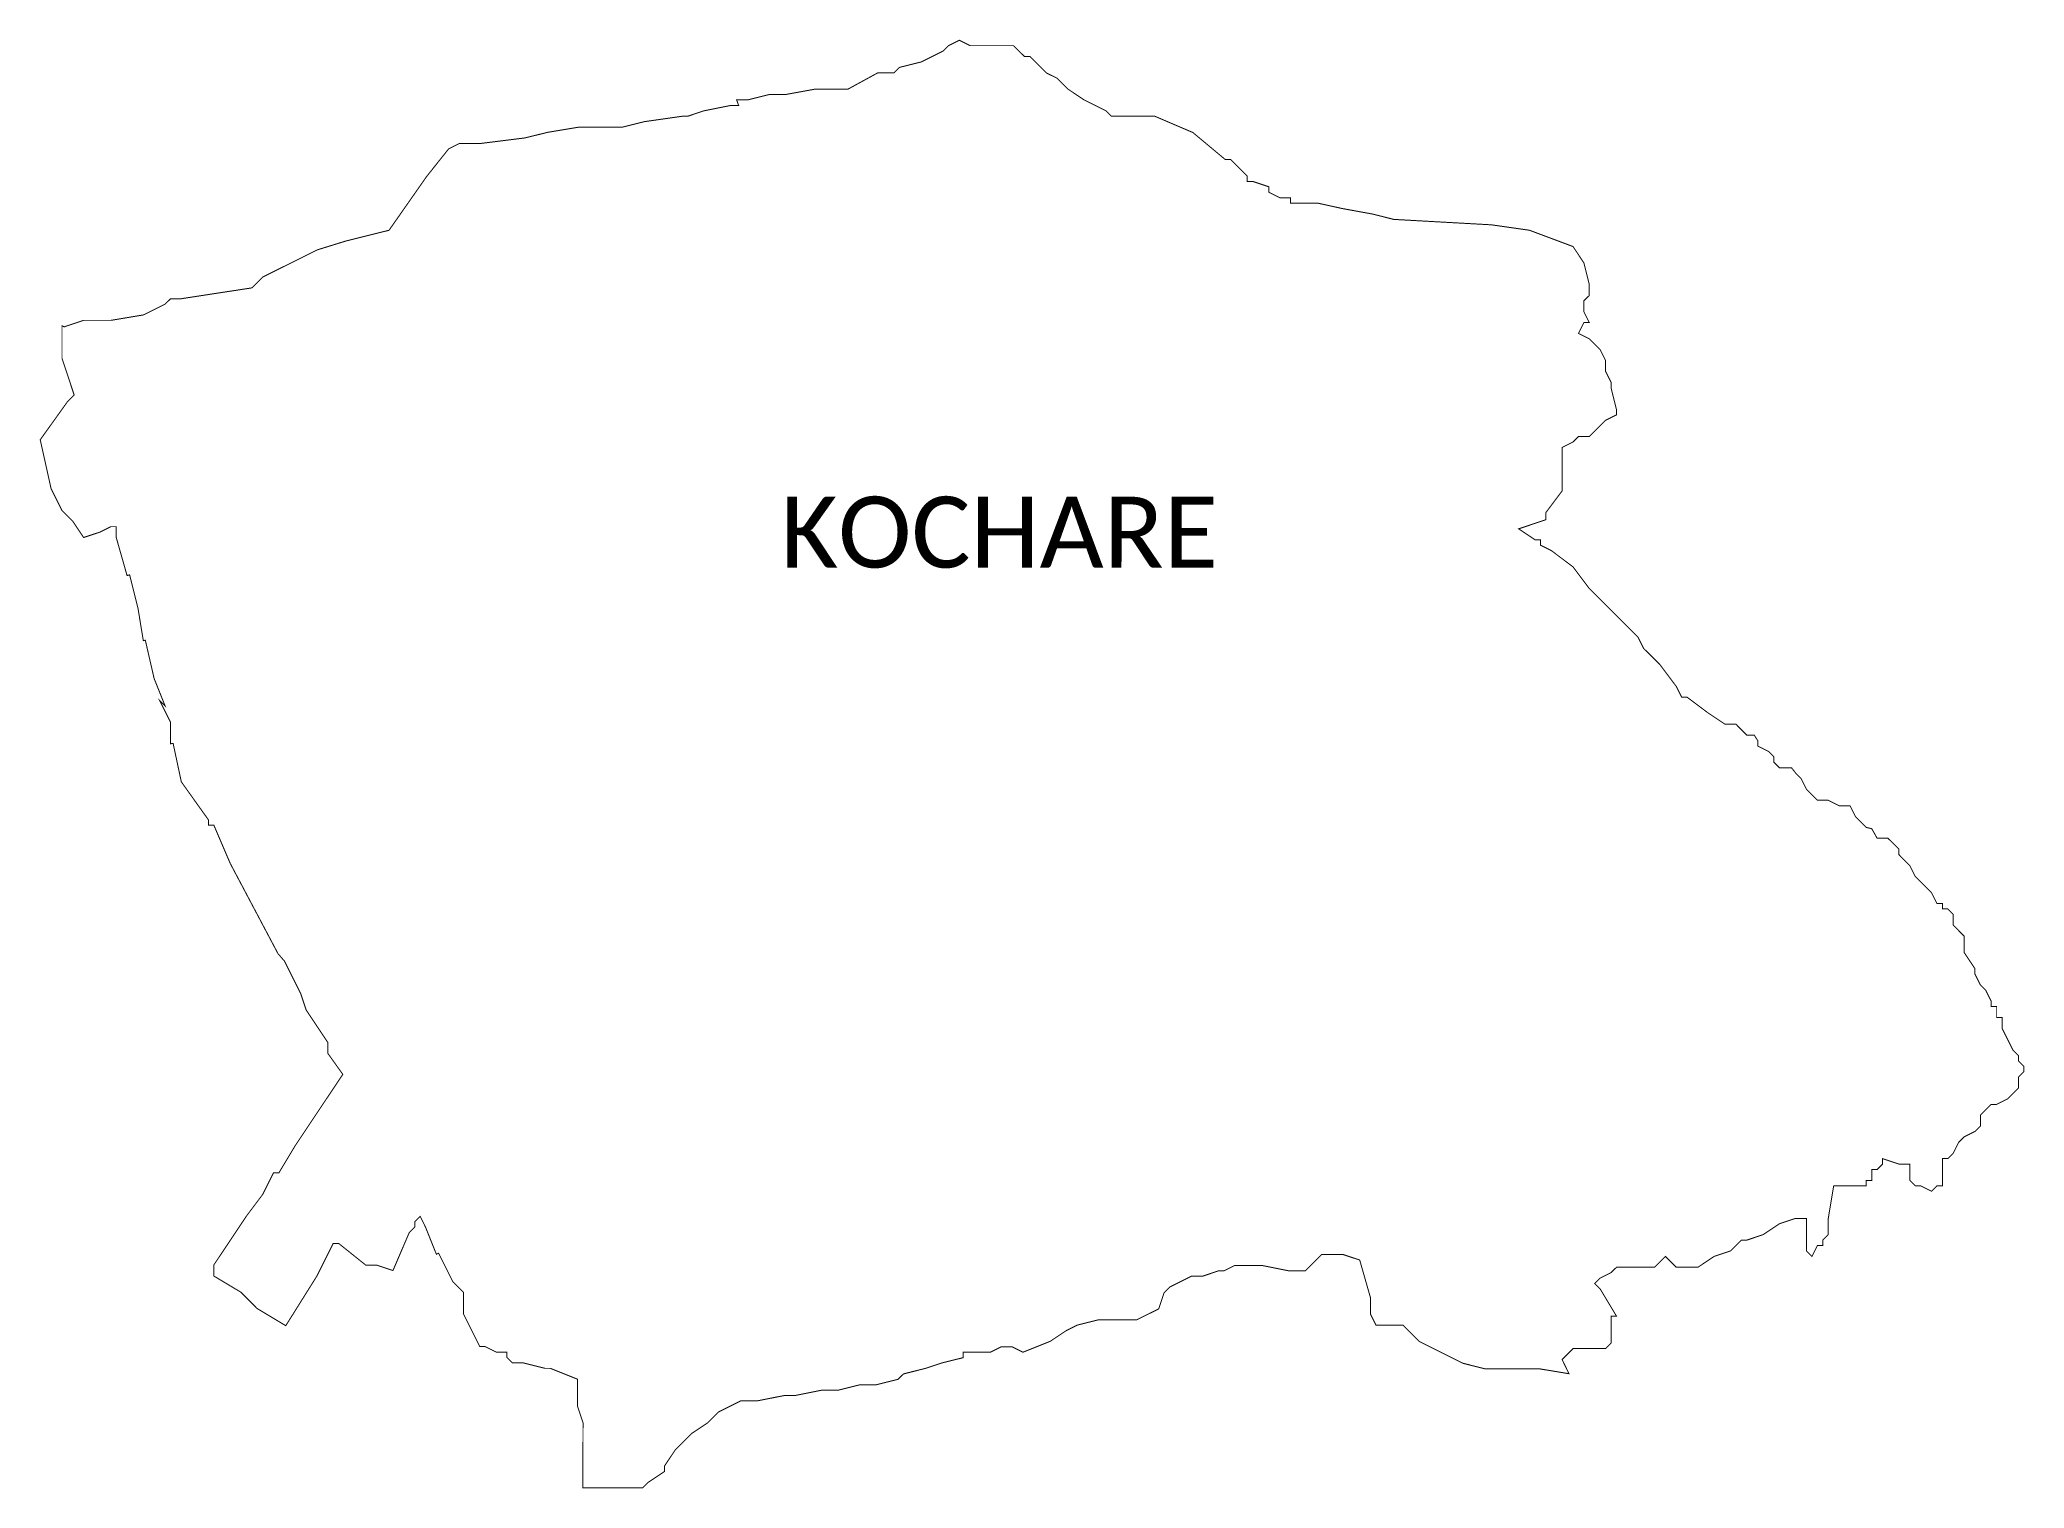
# Model space of a CAD drawing. Header units: metres. Extents: x 339539 to 346805, y 1761940 to 1766040.
# Drawn here: x 342793 to 346805, y 1762971 to 1765901 of the extents above; entities that cross this region are included whole.
import ezdxf

# ---------------------------------------------------------------- set-up
doc = ezdxf.new("R2010")
doc.units = ezdxf.units.M
doc.layers.add('VILLAGE NAME', color=250, linetype='Continuous')

msp = doc.modelspace()

# ---------------------------------------------------------------- texts
at = {"layer": 'VILLAGE NAME', "insert": (344290.8, 1764976.8), "char_height": 143.7, "attachment_point": 1, "rotation": 359.9793}
msp.add_mtext_dynamic_manual_height_columns('{\\fCalibri|b0|i0|c0|p34;KOCHARE}', width=1418, gutter_width=718.5, heights=[0], dxfattribs=at)
msp.add_mtext_dynamic_manual_height_columns('{\\fCalibri|b0|i0|c0|p34;KOCHARE}', width=1418, gutter_width=718.5, heights=[0], dxfattribs=at)

# ---------------------------------------------------------------- linework, layer by layer
at = {"color": 6, "const_width": 2}
msp.add_lwpolyline([(342838.4, 1765322.1), (342842.8, 1765319.9), (342882.3, 1765333.1), (342937.2, 1765333.1), (343003, 1765344), (343047, 1765366), (343058, 1765376.9), (343079.9, 1765376.9), (343222.6, 1765398.8), (343244.6, 1765420.8), (343354.4, 1765475.6), (343411.6, 1765493.3), (343499.4, 1765515.2), (343576.2, 1765625), (343620.1, 1765679.9), (343642.1, 1765690.9), (343686, 1765690.9), (343773.8, 1765701.9), (343819.9, 1765713.2), (343883.6, 1765723.8), (343971.5, 1765723.8), (344015.4, 1765734.8), (344092.2, 1765745.8), (344103.2, 1765745.8), (344136.1, 1765756.8), (344191, 1765767.8), (344206, 1765767.8), (344202, 1765778.7), (344223.9, 1765778.7), (344267.8, 1765789.7), (344300.8, 1765789.7), (344361.2, 1765800.7), (344427.3, 1765800.7), (344487.4, 1765833.6), (344520.3, 1765833.6), (344531.3, 1765844.6), (344575.2, 1765855.6), (344619.1, 1765877.6), (344630.1, 1765888.5), (344652.1, 1765899.5), (344674, 1765888.5), (344761.9, 1765888.5), (344783.8, 1765866.6), (344794.8, 1765866.6), (344827.7, 1765833.6), (344849.7, 1765822.7), (344871.7, 1765800.7), (344904.6, 1765778.7), (344948.5, 1765756.8), (344959.5, 1765745.8), (345047.3, 1765745.8), (345124.1, 1765712.9), (345190, 1765658), (345201, 1765658), (345233.9, 1765625), (345233.9, 1765614.1), (345244.9, 1765614.1), (345277.8, 1765603.1), (345277.8, 1765592.1), (345299.8, 1765581.1), (345321.8, 1765581.1), (345321.8, 1765570.1), (345376.6, 1765570.1), (345426, 1765559.2), (345486.4, 1765548.2), (345530.3, 1765537.2), (345727.9, 1765526.2), (345804.8, 1765515.2), (345892.6, 1765482.3), (345914.5, 1765449.4), (345925.5, 1765405.5), (345925.5, 1765383.5), (345914.5, 1765372.6), (345914.5, 1765350.6), (345925.5, 1765328.6), (345914.5, 1765328.6), (345903.6, 1765306.7), (345925.5, 1765295.7), (345947.5, 1765273.7), (345958.5, 1765251.8), (345958.5, 1765229.8), (345969.4, 1765207.9), (345969.4, 1765196.9), (345980.4, 1765153), (345980.4, 1765142), (345958.5, 1765131), (345925.5, 1765098.1), (345903.6, 1765098.1), (345892.6, 1765087.1), (345870.6, 1765076.1), (345870.6, 1764988.3), (345837.7, 1764944.4), (345837.7, 1764930), (345782.8, 1764911.5), (345815.8, 1764889.5), (345826.7, 1764889.5), (345826.7, 1764878.5), (345848.7, 1764867.6), (345892.6, 1764834.6), (345925.5, 1764790.7), (346024.3, 1764691.9), (346035.3, 1764669.9), (346068.2, 1764637), (346101.2, 1764593.1), (346112.2, 1764571.1), (346123.1, 1764571.1), (346167.1, 1764538.2), (346200, 1764516.3), (346222, 1764516.3), (346243.9, 1764494.3), (346258.9, 1764494.3), (346265.9, 1764483.3), (346265.9, 1764472.4), (346287.8, 1764461.4), (346298.8, 1764450.4), (346298.8, 1764439.4), (346309.8, 1764428.4), (346334.3, 1764428.4), (346342.7, 1764417.5), (346353.7, 1764406.5), (346364.6, 1764384.5), (346386.6, 1764362.6), (346408.6, 1764362.6), (346430.5, 1764351.6), (346452.5, 1764351.6), (346463.5, 1764329.6), (346485.4, 1764307.7), (346496.4, 1764305.2), (346507.4, 1764285.7), (346529.3, 1764285.7), (346551.3, 1764263.8), (346551.3, 1764252.8), (346573.2, 1764230.8), (346584.2, 1764208.9), (346617.2, 1764175.9), (346628.1, 1764154), (346639.1, 1764154), (346639.1, 1764143), (346650.1, 1764143), (346661.1, 1764132), (346661.1, 1764110.1), (346683, 1764088.1), (346683, 1764055.2), (346705, 1764022.2), (346705, 1764011.3), (346716, 1763989.3), (346726.9, 1763978.3), (346737.9, 1763956.4), (346737.9, 1763945.4), (346748.9, 1763945.4), (346748.9, 1763923.4), (346759.9, 1763923.4), (346759.9, 1763901.5), (346781.8, 1763857.6), (346792.8, 1763846.6), (346792.8, 1763835.6), (346803.8, 1763824.6), (346803.8, 1763813.6), (346792.8, 1763802.7), (346792.8, 1763780.7), (346770.8, 1763758.8), (346748.9, 1763747.8), (346737.9, 1763747.8), (346716, 1763725.8), (346716, 1763703.9), (346705, 1763692.9), (346683, 1763681.9), (346672.1, 1763671), (346661.1, 1763649), (346650.1, 1763638), (346639.1, 1763638), (346639.1, 1763583.1), (346628.1, 1763583.1), (346617.2, 1763572.1), (346595.2, 1763583.1), (346584.2, 1763583.1), (346573.2, 1763594.1), (346573.2, 1763627), (346551.3, 1763627), (346518.3, 1763638), (346518.3, 1763627), (346507.4, 1763616.1), (346496.4, 1763616.1), (346496.4, 1763594.1), (346485.4, 1763594.1), (346485.4, 1763583.1), (346419.5, 1763583.1), (346408.6, 1763517.3), (346408.6, 1763484.3), (346397.6, 1763473.3), (346397.6, 1763462.4), (346386.6, 1763462.4), (346375.6, 1763440.4), (346364.6, 1763451.4), (346364.6, 1763517.3), (346342.7, 1763517.3), (346309.8, 1763506.3), (346276.8, 1763484.3), (346243.9, 1763473.3), (346232.9, 1763473.3), (346211, 1763451.4), (346178, 1763440.4), (346145.1, 1763418.4), (346101.2, 1763418.4), (346079.2, 1763440.4), (346057.3, 1763418.4), (345980.4, 1763418.4), (345969.4, 1763407.5), (345947.5, 1763396.5), (345936.5, 1763385.5), (345947.5, 1763374.5), (345980.4, 1763319.6), (345969.4, 1763319.6), (345969.4, 1763264.7), (345958.5, 1763253.8), (345892.6, 1763253.8), (345870.6, 1763231.8), (345884.4, 1763203.1), (345823.6, 1763213.2), (345713.8, 1763213.2), (345669.9, 1763224.3), (345582.1, 1763268.2), (345549.2, 1763301.2), (345494.3, 1763301.2), (345483.4, 1763323.2), (345483.4, 1763356.1), (345461.4, 1763433), (345428.5, 1763443.9), (345384.6, 1763444), (345351.6, 1763411), (345318.7, 1763411), (345263.8, 1763422), (345209, 1763422.1), (345187, 1763411.1), (345176, 1763411.1), (345143.1, 1763400.1), (345121.1, 1763400.1), (345077.2, 1763378.2), (345066.2, 1763367.2), (345055.2, 1763334.3), (345011.3, 1763312.4), (344934.3, 1763312.4), (344890.5, 1763301.4), (344868.6, 1763290.5), (344835.6, 1763268.5), (344780.7, 1763246.6), (344758.8, 1763257.6), (344736.8, 1763257.6), (344714.9, 1763246.6), (344660, 1763246.6), (344660, 1763235.6), (344616.1, 1763224.7), (344583.1, 1763213.7), (344539.2, 1763202.7), (344528.2, 1763191.8), (344484.3, 1763180.8), (344451.4, 1763180.8), (344407.5, 1763169.9), (344374.5, 1763169.9), (344319.6, 1763158.9), (344297.7, 1763158.9), (344242.8, 1763148), (344209.8, 1763148), (344165.9, 1763126), (344144, 1763104.1), (344111, 1763082.1), (344078.1, 1763049.2), (344056.1, 1763016.3), (344056.1, 1763005.3), (344023.2, 1762983.4), (344012.2, 1762972.4), (343891.4, 1762972.4), (343891.5, 1763104.2), (343880.5, 1763137.1), (343880.5, 1763192), (343825.6, 1763214), (343814.7, 1763214), (343770.8, 1763225), (343748.8, 1763225), (343737.8, 1763236), (343737.8, 1763246.9), (343715.9, 1763246.9), (343693.9, 1763257.9), (343682.9, 1763257.9), (343650, 1763323.8), (343650.1, 1763367.7), (343628.1, 1763389.7), (343599.6, 1763446.8), (343595.2, 1763444.6), (343573.2, 1763499.5), (343562.3, 1763521.5), (343551.3, 1763510.5), (343551.3, 1763499.5), (343540.3, 1763488.5), (343507.3, 1763411.7), (343474.4, 1763422.7), (343452.5, 1763422.7), (343397.6, 1763466.6), (343386.6, 1763466.6), (343353.7, 1763400.8), (343290.7, 1763300.2), (343232.9, 1763334.9), (343200, 1763367.9), (343145.1, 1763400.8), (343145.1, 1763422.8), (343211, 1763521.6), (343243.9, 1763565.5), (343265.9, 1763609.4), (343276.9, 1763609.4), (343309.8, 1763664.3), (343406, 1763808.5), (343375.7, 1763850.9), (343375.8, 1763872.8), (343331.9, 1763938.7), (343320.9, 1763971.7), (343288, 1764037.5), (343275.1, 1764052.3), (343178.3, 1764235.2), (343145.4, 1764312), (343134.4, 1764312), (343134.4, 1764323), (343079.6, 1764399.9), (343063, 1764477.6), (343057.6, 1764476.8), (343057.6, 1764520.6), (343035.7, 1764564.6), (343046.7, 1764553.6), (343024.7, 1764608.5), (343006.8, 1764686.3), (343002.8, 1764685.4), (342991.9, 1764751.2), (342975.1, 1764818.4), (342969.9, 1764817.1), (342948, 1764894), (342948, 1764915.9), (342937, 1764915.9), (342915.1, 1764904.9), (342882.1, 1764894), (342860.2, 1764926.9), (342838.3, 1764948.9), (342816.3, 1764992.8), (342794.4, 1765091.6), (342849.3, 1765168.4), (342863, 1765182.1), (342838.4, 1765256.3), (342838.4, 1765321), (342838.4, 1765322.1)], dxfattribs=at)

msp.set_redraw_order([(e.dxf.handle, doc.entitydb.next_handle()) for e in msp.query("TEXT MTEXT ATTDEF DIMENSION ARC_DIMENSION")])  # texts and dimensions are drawn at this point

doc.saveas('drawing.dxf')
